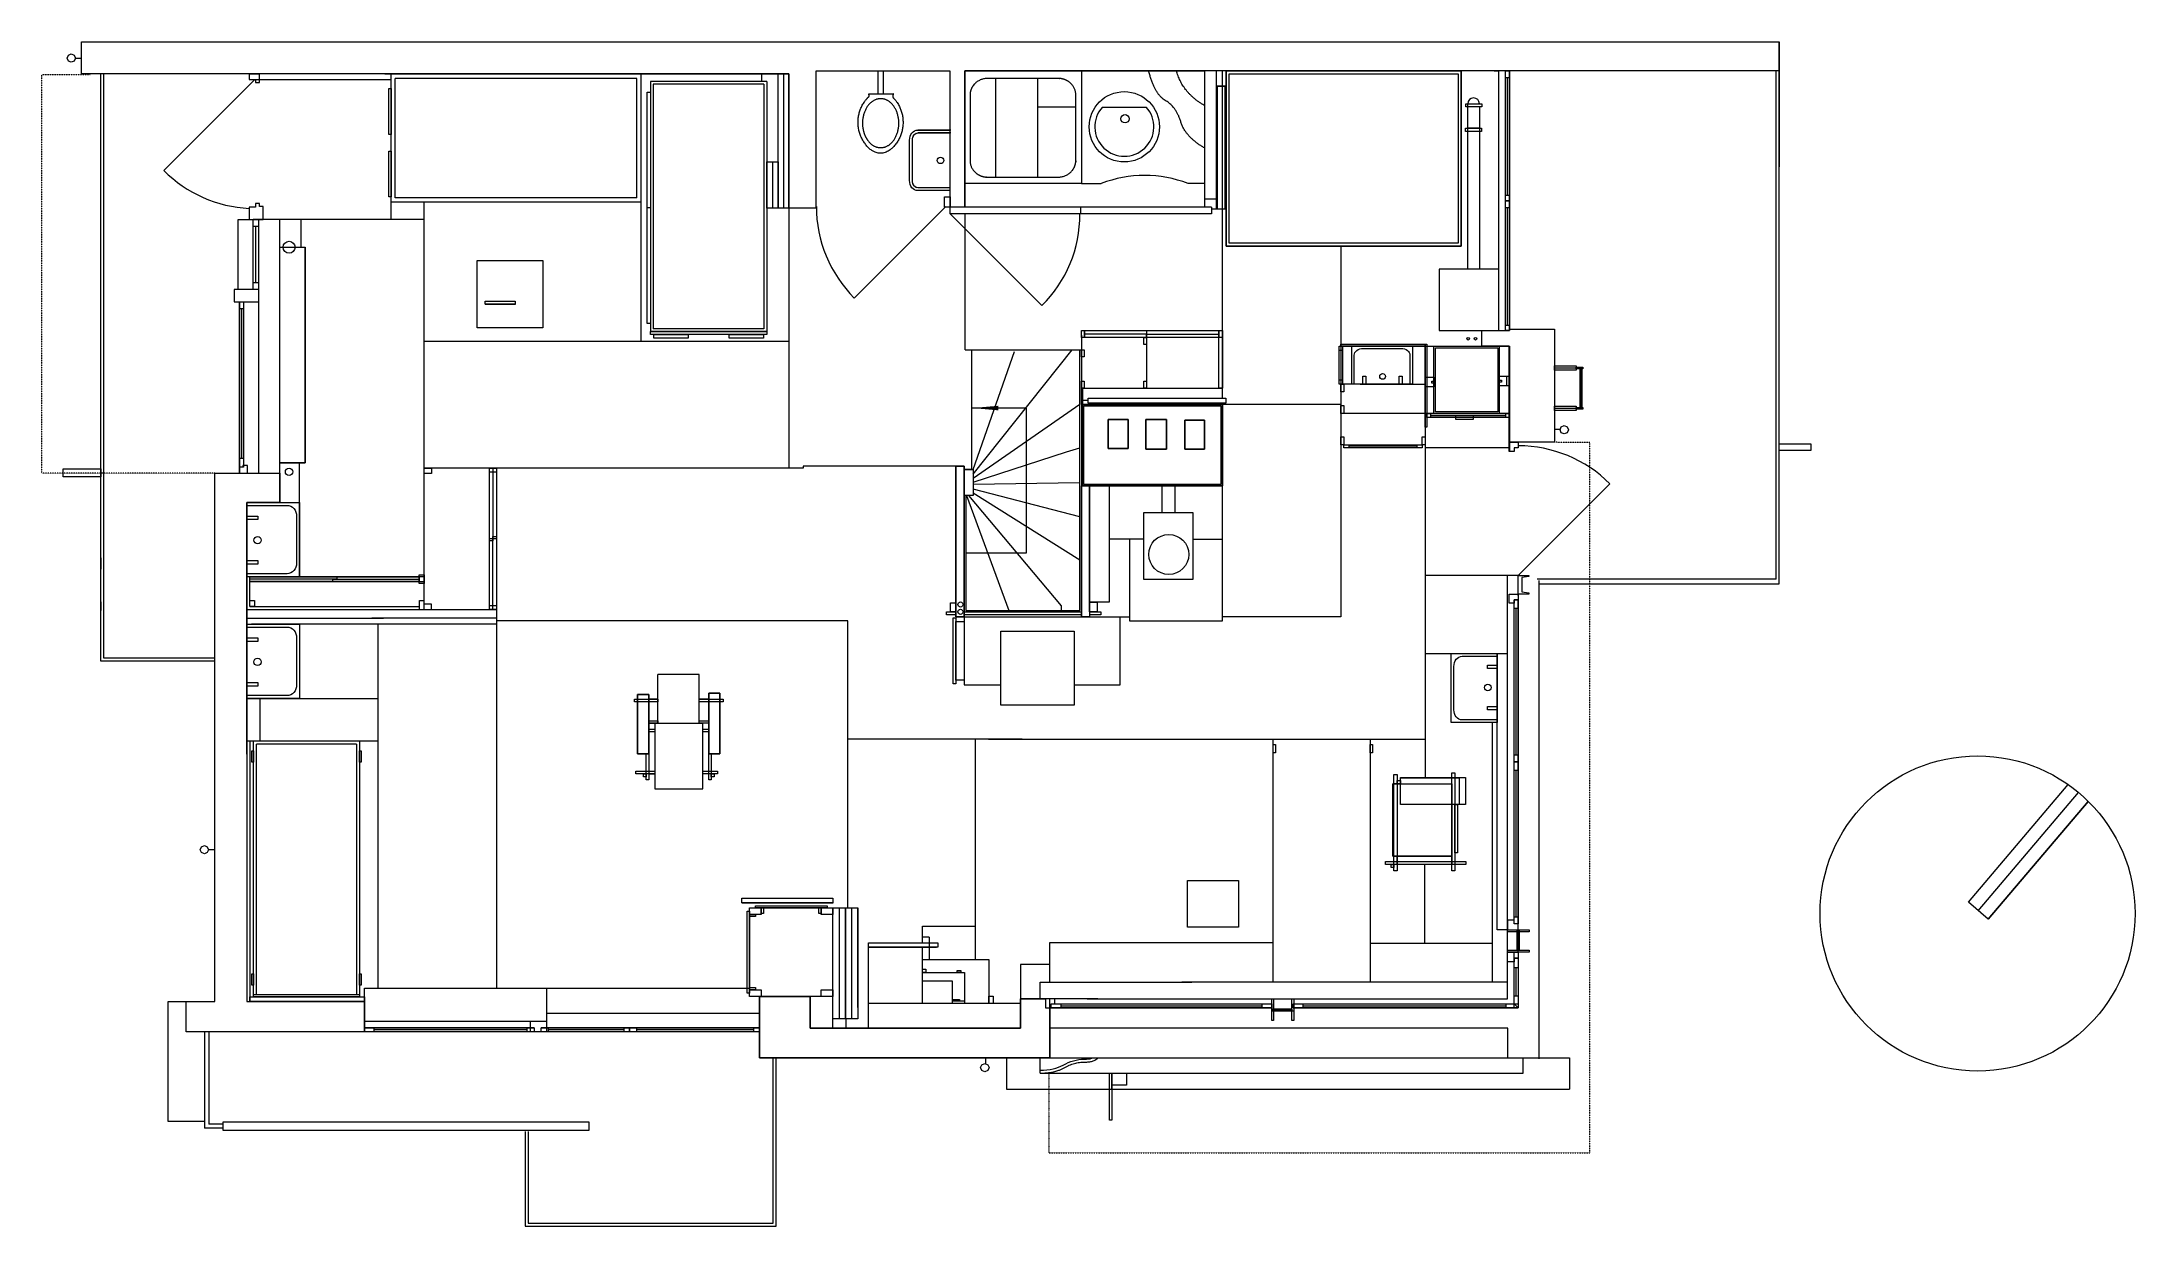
# Model space of a CAD drawing. Header units: millimetres. Extents: x -3711 to 12359, y 0 to 9089.
import ezdxf

# ---------------------------------------------------------------- set-up
doc = ezdxf.new("R2010")
doc.units = ezdxf.units.MM
doc.linetypes.add('STYLE_01', pattern=[0.416641, 0.208282, -0.208359])
doc.linetypes.add('STYLE_05', pattern=[0.208282, 0.069427, -0.138855])
doc.layers.add('ceco.net 307 first floor', color=7, linetype='Continuous')

msp = doc.modelspace()

# ---------------------------------------------------------------- linework, layer by layer
at = {"layer": 'ceco.net 307 first floor', "lineweight": 5}
for p, q in [((-3406.007, 9089.308), (2979.102, 9089.308)), ((2979.102, 9089.308), (7524.822, 9089.308)), ((6582.96, 9088.943), (9625.955, 9088.943)), ((9625.955, 9088.943), (9625.955, 8130.862)), ((-1076.999, 8843.755), (-3406.007, 8843.755)), ((-3257.485, 4336.701), (-3257.485, 8843.755)), ((-3235.037, 4359.149), (-3235.037, 8843.755)), ((-1076.999, 8843.755), (2023.828, 8843.755)), ((-1029.718, 7726.883), (-1029.718, 8843.643)), ((891.13, 7893.222), (891.13, 8843.755)), ((1813.911, 8843.755), (1813.911, 8786.316)), ((2023.828, 8843.755), (2023.828, 7317.319)), ((2229.76, 8865.529), (2229.76, 7814.009)), ((3263.434, 8865.529), (2229.76, 8865.529)), ((3263.434, 7768.468), (3263.434, 8865.529)), ((3374.328, 8867.494), (5213.969, 8867.494)), ((3374.328, 7821.95), (3374.328, 8867.494)), ((5213.969, 8867.494), (5213.969, 7821.95)), ((5303.088, 8867.494), (5303.088, 7804.104)), ((7471.452, 8867.494), (5303.088, 8867.494)), ((5352.586, 6354.58), (5352.586, 8867.494)), ((5382.301, 8867.494), (5382.301, 7520.95)), ((7184.314, 7520.95), (7184.314, 8865.193)), ((7471.452, 8867.494), (7471.452, 6872.933)), ((9625.955, 8867.494), (7536.804, 8867.494)), ((7556.614, 6872.933), (7556.614, 8867.494)), ((-2118.838, 8800.178), (-1029.718, 8800.178)), ((-999.806, 7893.222), (-999.806, 8808.764)), ((857.766, 8808.764), (-999.806, 8808.764)), ((857.766, 7893.222), (857.766, 8808.764)), ((1853.504, 8786.316), (960.438, 8786.316)), ((960.438, 8786.316), (960.438, 6865.469)), ((1831.056, 8763.868), (982.886, 8763.868)), ((982.886, 8763.868), (982.886, 6887.917)), ((1831.056, 8763.868), (1831.056, 6887.917)), ((1853.504, 8786.316), (1853.504, 6865.469)), ((5382.301, 8750.006), (5303.088, 8750.006)), ((7235.804, 7948.669), (7235.804, 8614.28)), ((7330.872, 8590.261), (7235.804, 8590.261)), ((7324.923, 8590.261), (7324.923, 8382.252)), ((7330.872, 8425.913), (7235.804, 8425.913)), ((7324.923, 8419.965), (7324.923, 7344.705)), ((9625.955, 4930.788), (9625.955, 8306.546)), ((857.766, 7893.222), (-999.806, 7893.222)), ((889.137, 6797.283), (889.137, 7893.222)), ((4163.094, 8002.151), (3374.328, 8002.151)), ((5213.969, 7885.309), (5303.088, 7885.309)), ((7235.804, 7344.705), (7235.804, 7975.382)), ((-2204, 7726.883), (-2047.566, 7726.883)), ((-2204, 7188.271), (-2204, 7726.883)), ((-776.252, 7726.883), (-2088.534, 7726.883)), ((-2047.566, 7726.883), (-2047.566, 5778.34)), ((-1885.183, 5554.562), (-1885.183, 7726.574)), ((-1720.807, 7513.009), (-1720.807, 7724.918)), ((-1029.718, 7861.543), (889.137, 7861.543)), ((-776.252, 7376.385), (-776.252, 7861.543)), ((2023.828, 7814.009), (1853.504, 7814.009)), ((2229.76, 7814.009), (1998.798, 7814.009)), ((5269.416, 7821.95), (3263.434, 7821.95)), ((5269.416, 7770.432), (3263.434, 7768.468)), ((3376.32, 6724.888), (3376.32, 7768.58)), ((5269.416, 7821.95), (5269.416, 7770.432)), ((5382.301, 7804.104), (5269.416, 7804.104)), ((-1885.183, 7513.009), (-1689.128, 7513.009)), ((-1689.128, 5857.553), (-1689.128, 7513.009)), ((-368.315, 7412.021), (-293.058, 7412.021)), ((-368.315, 6895.184), (-368.315, 7412.021)), ((-293.058, 7412.021), (134.66, 7412.021)), ((134.66, 7412.021), (134.66, 6895.184)), ((5382.301, 7520.95), (7184.314, 7520.95)), ((6261.533, 7520.95), (6261.533, 4675.33)), ((-776.252, 4732.768), (-776.252, 7376.385)), ((2023.828, 7344.705), (2023.828, 5817.933)), ((7016.01, 7344.705), (7016.01, 6872.933)), ((7471.452, 7344.705), (7016.01, 7344.705)), ((-2235.68, 7188.271), (-2235.68, 7093.204)), ((-2047.566, 7188.271), (-2235.68, 7188.271)), ((-2235.68, 7093.204), (-2047.566, 7093.204)), ((-2194.095, 5778.34), (-2194.095, 7093.204)), ((-308.912, 7077.378), (-75.229, 7077.378)), ((-776.252, 6792.204), (2023.828, 6792.204)), ((134.66, 6895.184), (-368.315, 6895.184)), ((-283.153, 6792.204), (-283.153, 6790.24)), ((1853.504, 6865.469), (960.438, 6865.469)), ((1831.056, 6887.917), (982.886, 6887.917)), ((4269.413, 6837.745), (4269.413, 5589.552)), ((4770.397, 6873.41), (4770.397, 6431.801)), ((6261.533, 6752.611), (7556.614, 6752.611)), ((6909.074, 6752.611), (6909.074, 3443.692)), ((6976.39, 6237.598), (6976.39, 6752.611)), ((7016.01, 6872.933), (7556.614, 6872.933)), ((7342.741, 6752.611), (7342.741, 6872.933)), ((7477.401, 6752.611), (7477.401, 6240.488)), ((7556.614, 6885.279), (7901.163, 6885.279)), ((7556.614, 6752.611), (7556.614, 5944.68)), ((7901.163, 6885.279), (7901.163, 6015.952)), ((3376.32, 6724.888), (4280.637, 6724.888)), ((3425.818, 6724.888), (3425.818, 5808.028)), ((3437.715, 5772.672), (4199.853, 6724.888)), ((3437.715, 5808.028), (3755.466, 6712.009)), ((4269.413, 6431.801), (5132.792, 6431.801)), ((5132.792, 6431.801), (5352.586, 6431.801)), ((6408.68, 6462.948), (6261.533, 6462.948)), ((6410.055, 6462.948), (6909.074, 6462.948)), ((6909.074, 6514.971), (6976.39, 6514.971)), ((7901.163, 6586.412), (8105.131, 6586.412)), ((8105.131, 6277.359), (8105.131, 6586.412)), ((4258.189, 6306.149), (3437.715, 5737.625)), ((5392.206, 6307.047), (4269.413, 6307.047)), ((5352.586, 4645.642), (5352.586, 6307.047)), ((6261.533, 6307.047), (5392.206, 6307.047)), ((7901.163, 6277.359), (8105.131, 6277.359)), ((4475.346, 6190.233), (4600.101, 6190.233)), ((4475.346, 5968.447), (4475.346, 6190.233)), ((4600.101, 6190.233), (4627.824, 6190.233)), ((4627.824, 6190.233), (4627.824, 5968.447)), ((4764.476, 5964.462), (4764.476, 6190.233)), ((4764.476, 6190.233), (4922.875, 6190.233)), ((4922.875, 6190.233), (4922.875, 5964.462)), ((5063.483, 5964.462), (5063.483, 6185.294)), ((5063.483, 6185.294), (5215.961, 6185.294)), ((5215.961, 6185.294), (5215.961, 5964.462)), ((7556.614, 6237.598), (6261.533, 6237.598)), ((7944.74, 6112.984), (7901.163, 6112.984)), ((7944.319, 6111.945), (7953.776, 6134.786)), ((7953.776, 6089.133), (7944.319, 6111.945)), ((7953.776, 6134.786), (7976.588, 6144.214)), ((7976.588, 6144.214), (7999.401, 6134.786)), ((7999.401, 6134.786), (8008.857, 6111.945)), ((8008.857, 6111.945), (7999.401, 6089.133)), ((4155.125, 5943.978), (4258.189, 5972.347)), ((4627.824, 5968.447), (4475.346, 5968.447)), ((4922.875, 5964.462), (4764.476, 5964.462)), ((5215.961, 5964.462), (5063.483, 5964.462)), ((6886.289, 5974.367), (6284.29, 5974.367)), ((7554.033, 5974.367), (6909.074, 5974.367)), ((7901.163, 6015.952), (7556.614, 6015.952)), ((7976.588, 6079.705), (7953.776, 6089.133)), ((7999.401, 6089.133), (7976.588, 6079.705)), ((9871.508, 6002.091), (9625.955, 6002.091)), ((9625.955, 5954.585), (9871.508, 5954.585)), ((9871.508, 5954.585), (9871.508, 6002.091)), ((-1885.183, 5857.553), (-1689.128, 5857.553)), ((-1732.705, 4984.242), (-1732.705, 5857.553)), ((-275.184, 4732.768), (-275.184, 5817.933)), ((2134.721, 5817.933), (-221.786, 5817.933)), ((-221.786, 5817.933), (-221.786, 1825.78)), ((2134.721, 5831.794), (2134.721, 5817.933)), ((3370.371, 5831.794), (2134.721, 5831.794)), ((3305.019, 5831.794), (3305.019, 4675.33)), ((3370.371, 4675.33), (3370.371, 5831.794)), ((3425.818, 5808.028), (3370.371, 5808.028)), ((3437.715, 5710.014), (4155.125, 5943.978)), ((-2384.202, 5778.34), (-1885.183, 5778.34)), ((-2384.202, 1724.793), (-2384.202, 5778.34)), ((4255.692, 5704.458), (3437.715, 5692.645)), ((4258.189, 5444.37), (3437.715, 5657.373)), ((3437.715, 5628.836), (4258.189, 5113.262)), ((4269.413, 5681.309), (4269.413, 4675.33)), ((4286.895, 5679.344), (4269.413, 5681.309)), ((5352.586, 5681.309), (4287.063, 5681.309)), ((4889.231, 5475.348), (4889.231, 5681.309)), ((4988.226, 5681.309), (4988.226, 5475.348)), ((-2136.656, 3621.985), (-2136.656, 5554.562)), ((3388.778, 5607.118), (3711.468, 4726.034)), ((4116.935, 4760.099), (3405.165, 5607.96)), ((4746.658, 5475.348), (4746.658, 4966.424)), ((5126.843, 5475.348), (4746.658, 5475.348)), ((5126.843, 4966.424), (5126.843, 5475.348)), ((4483.118, 5275.337), (4746.658, 5275.337)), ((4639.721, 5275.337), (4639.721, 4645.642)), ((5126.843, 5271.38), (5352.586, 5271.38)), ((-3257.485, 5128.807), (-3257.485, 5041.681)), ((-776.252, 4984.242), (-2136.656, 4984.242)), ((7635.239, 4994.147), (6909.074, 4994.147)), ((7540.76, 3245.588), (7540.76, 4994.147)), ((-2114.208, 4946.642), (-776.252, 4946.642)), ((4746.658, 4966.424), (5126.843, 4966.424)), ((9603.507, 4964.46), (7768.495, 4964.46)), ((7780.365, 4954.555), (7780.365, 1285.176)), ((7780.365, 4930.788), (9625.955, 4930.788)), ((-3257.485, 4792.171), (-3259.477, 4724.855)), ((-2136.656, 4732.768), (-219.794, 4732.768)), ((-2136.656, 4667.417), (-1089.121, 4667.417)), ((-221.197, 4667.417), (-1178.239, 4667.417)), ((-811.888, 4802.077), (-776.252, 4802.077)), ((-811.888, 4732.768), (-811.888, 4802.077)), ((-720.805, 4773.063), (-776.252, 4773.063)), ((-720.805, 4732.768), (-720.805, 4773.063)), ((3305.019, 4675.33), (4639.721, 4675.33)), ((4116.935, 4726.034), (4116.935, 4760.099)), ((4564.464, 4675.33), (4564.464, 4152.544)), ((4639.721, 4675.33), (4639.721, 4645.642)), ((6261.533, 4675.33), (5352.586, 4675.33)), ((-221.169, 4619.883), (-2102.283, 4619.883)), ((-1132.698, 4619.883), (-1132.698, 1825.78)), ((2475.313, 4645.642), (-221.197, 4645.642)), ((2475.313, 2441.613), (2475.313, 4645.642)), ((3651.56, 4566.429), (4213.967, 4566.429)), ((3651.56, 4097.097), (3651.56, 4566.429)), ((4213.967, 4566.429), (4213.967, 3998.101)), ((4639.721, 4645.642), (5352.586, 4645.642)), ((-2384.202, 4359.149), (-3235.037, 4359.149)), ((6909.074, 4394.14), (7540.76, 4394.14)), ((7461.547, 2273.309), (7461.547, 4394.14)), ((-2384.202, 4336.701), (-3257.485, 4336.701)), ((1334.786, 4233.749), (1017.708, 4233.749)), ((-2136.656, 4049.592), (-1130.705, 4049.592)), ((-2035.669, 3720.869), (-2035.669, 4049.592)), ((861.414, 4081.271), (861.414, 3623.837)), ((948.541, 4081.271), (861.414, 4081.271)), ((948.541, 3623.837), (948.541, 4081.271)), ((948.541, 4081.271), (948.541, 3471.752)), ((1017.708, 4043.643), (948.541, 4043.643)), ((1409.931, 4043.643), (1334.786, 4043.643)), ((1409.931, 4091.176), (1409.931, 3623.837)), ((1495.093, 4091.176), (1409.931, 4091.176)), ((1495.093, 3623.837), (1495.093, 4091.176)), ((3370.371, 4154.536), (3651.56, 4154.536)), ((3651.56, 3998.101), (3651.56, 4097.097)), ((4564.464, 4152.544), (4213.967, 4152.544)), ((948.541, 3859.485), (1362.426, 3859.485)), ((996.074, 3859.485), (996.074, 3356.51)), ((1362.426, 3356.51), (1362.426, 3859.485)), ((4213.967, 3998.101), (3651.56, 3998.101)), ((7421.954, 3864.592), (7421.954, 1871.462)), ((-1132.698, 3720.869), (-2136.656, 3720.869)), ((-2136.656, 3720.869), (-2136.656, 1724.793)), ((-2114.208, 3720.869), (-2114.208, 1724.793)), ((-2085.194, 1760.092), (-2085.194, 3720.869)), ((-2062.746, 1776.928), (-2062.746, 3698.421)), ((-1295.726, 3698.421), (-2062.746, 3698.421)), ((-1295.726, 3698.421), (-1295.726, 1776.928)), ((-1273.278, 3720.869), (-1273.278, 1760.092)), ((948.541, 3813.944), (996.074, 3813.944)), ((1362.426, 3813.944), (1409.931, 3813.944)), ((3815.936, 3738.687), (2475.313, 3738.687)), ((3457.497, 2047.567), (3457.497, 3738.687)), ((3557.138, 3738.687), (6909.074, 3738.687)), ((5742.704, 1873.286), (5742.704, 3738.687)), ((6487.276, 3738.687), (6487.276, 1871.322)), ((861.414, 3623.837), (948.541, 3623.837)), ((1409.931, 3623.837), (1495.093, 3623.837)), ((948.541, 3471.752), (996.074, 3471.752)), ((1409.931, 3471.752), (1364.362, 3471.752)), ((7540.76, 1744.575), (7540.76, 3404.015)), ((11079.234, 2485.207), (11846.145, 3388.457)), ((996.074, 3356.51), (1362.426, 3356.51)), ((11155.463, 2420.483), (11925.556, 3327.481)), ((11231.693, 2355.76), (11999.604, 3260.189)), ((-2495.095, 2889.114), (-2485.751, 2911.646)), ((-2485.751, 2911.646), (-2463.219, 2920.99)), ((-2463.219, 2920.99), (-2440.687, 2911.646)), ((-2440.687, 2911.646), (-2431.343, 2889.114)), ((-2485.751, 2866.582), (-2495.095, 2889.114)), ((-2463.219, 2857.238), (-2485.751, 2866.582)), ((-2440.687, 2866.582), (-2463.219, 2857.238)), ((-2431.343, 2889.114), (-2440.687, 2866.582)), ((-2384.202, 2887.178), (-2431.735, 2887.178)), ((6903.125, 2774.321), (6903.125, 2172.321)), ((5083.294, 2653.522), (5441.704, 2653.522)), ((5083.294, 2295.084), (5083.294, 2653.522)), ((5441.704, 2653.522), (5475.376, 2653.522)), ((5475.376, 2653.522), (5475.376, 2295.084)), ((2360.464, 2479.242), (1663.425, 2479.242)), ((1722.828, 2443.634), (2366.777, 2443.634)), ((1722.828, 1762.393), (1722.828, 2443.634)), ((2360.464, 2517.712), (2360.464, 2479.242)), ((3049.589, 2302.997), (3457.497, 2302.997)), ((3049.589, 2174.286), (3049.589, 2302.997)), ((5475.376, 2295.084), (5083.294, 2295.084)), ((2635.704, 2174.286), (3122.854, 2174.286)), ((2635.704, 1518.832), (2635.704, 2174.286)), ((2635.704, 2140.642), (3156.526, 2140.642)), ((3101.079, 2217.863), (3049.589, 2217.863)), ((3049.589, 1708.939), (3049.589, 2140.642)), ((3101.079, 2217.863), (3101.079, 2047.567)), ((5742.704, 2174.286), (4023.86, 2174.286)), ((4023.86, 2174.286), (4023.86, 1873.286)), ((6487.276, 2172.321), (7421.954, 2172.321)), ((3049.589, 2047.567), (3558.513, 2047.567)), ((3049.589, 1946.579), (3372.363, 1946.579)), ((3372.363, 1946.579), (3372.363, 1708.939)), ((3558.513, 2047.567), (3558.513, 1708.939)), ((3802.074, 2007.946), (3802.074, 1518.832)), ((4023.86, 2007.946), (3802.074, 2007.946)), ((-1233.686, 1825.78), (1722.828, 1825.78)), ((-1233.686, 1491.109), (-1233.686, 1825.78)), ((164.376, 1825.78), (164.376, 1491.109)), ((3279.288, 1881.227), (3049.589, 1881.227)), ((3279.288, 1708.939), (3279.288, 1881.227)), ((3952.56, 1873.286), (5117.274, 1873.286)), ((3952.56, 1744.575), (3952.56, 1873.286)), ((5847.648, 1873.286), (5039.717, 1873.286)), ((7540.76, 1873.286), (5801.938, 1873.286)), ((-2742.612, 1724.793), (-2384.202, 1724.793)), ((-2742.612, 803.976), (-2742.612, 1724.793)), ((-2602.032, 1491.109), (-2602.032, 1724.793)), ((-2136.656, 1724.793), (-1233.686, 1724.793)), ((164.376, 1635.674), (1798.057, 1635.674)), ((2360.464, 1762.393), (1722.828, 1762.393)), ((1798.057, 1762.393), (1798.057, 1291.097)), ((2188.175, 1518.832), (2188.175, 1762.393)), ((3802.074, 1708.939), (2635.704, 1708.939)), ((4396.132, 1744.575), (3802.074, 1744.575)), ((4027.817, 1295.054), (4027.817, 1744.575)), ((4027.817, 1675.267), (5730.834, 1675.267)), ((4314.758, 1744.575), (7540.76, 1744.575)), ((5730.834, 1651.5), (5895.182, 1651.5)), ((5895.182, 1675.267), (7623.93, 1675.267)), ((-1128.713, 1491.109), (-2602.032, 1491.109)), ((-2461.423, 1491.109), (-2461.423, 752.738)), ((-2428.06, 1491.109), (-2428.06, 783.604)), ((1798.057, 1491.109), (-1262.251, 1491.109)), ((-1233.686, 1572.314), (164.376, 1572.314)), ((1120.324, 1522.844), (123.044, 1522.844)), ((3802.074, 1518.832), (2188.175, 1518.832)), ((2362.428, 1518.832), (2362.428, 1587.972)), ((2461.452, 1592.097), (2461.452, 1518.832)), ((7542.753, 1519.814), (4027.817, 1519.814)), ((7542.753, 1291.097), (7542.753, 1519.814)), ((1798.057, 1291.097), (8018.005, 1291.097)), ((1904.348, 22.448), (1904.348, 1291.097)), ((1926.796, 0), (1926.796, 1291.097)), ((3532.754, 1291.097), (3532.754, 1247.548)), ((3695.137, 1291.097), (3695.137, 1051.493)), ((8018.005, 1291.097), (8018.005, 1051.493)), ((3496.136, 1216.261), (3505.564, 1238.99)), ((3505.564, 1193.504), (3496.136, 1216.261)), ((3505.564, 1238.99), (3528.293, 1248.418)), ((3528.293, 1184.076), (3505.564, 1193.504)), ((3528.293, 1248.418), (3551.049, 1238.99)), ((3551.049, 1193.504), (3528.293, 1184.076)), ((3551.049, 1238.99), (3560.478, 1216.261)), ((3560.478, 1216.261), (3551.049, 1193.504)), ((3952.56, 1174.283), (4695.168, 1174.283)), ((4503.069, 1051.493), (4503.069, 1174.283)), ((4596.312, 1174.283), (7661.559, 1174.283)), ((4615.954, 1174.283), (4615.954, 1081.208)), ((7661.559, 1174.283), (7661.559, 1285.176)), ((3695.137, 1051.493), (4503.069, 1051.493)), ((4615.954, 1081.208), (4503.069, 1081.208)), ((-2461.423, 803.976), (-2742.612, 803.976)), ((0, 725.632), (0, 0)), ((22.448, 725.632), (22.448, 22.448)), ((0, 0), (1926.796, 0)), ((22.448, 22.448), (1904.348, 22.448))]:
    msp.add_line(p, q, dxfattribs=at)
at = {"layer": 'ceco.net 307 first floor', "linetype": 'Continuous', "lineweight": 5}
for p, q in [((-3406.007, 8843.755), (-3406.007, 9089.308)), ((9625.955, 4930.788), (9625.955, 9088.943)), ((-2040.635, 8842.268), (-2118.838, 8842.268)), ((-2118.838, 8842.268), (-2118.838, 8800.178)), ((-2040.635, 8777.561), (-2040.635, 8842.268)), ((1940.882, 7814.009), (1940.882, 8843.755)), ((1940.882, 8843.755), (1982.355, 8843.755)), ((1940.882, 7814.009), (1940.882, 8843.755)), ((1940.882, 8843.755), (2023.828, 8843.755)), ((1982.355, 8843.755), (1982.355, 7814.009)), ((2023.828, 8843.755), (2023.828, 7814.009)), ((2708.969, 8691.277), (2708.969, 8865.529)), ((2746.597, 8865.529), (2746.597, 8691.277)), ((3374.328, 8002.151), (3374.328, 8867.494)), ((3374.328, 8867.494), (4269.413, 8867.494)), ((4269.413, 8867.494), (4269.413, 8002.151)), ((5382.301, 7520.95), (5382.301, 8867.494)), ((5382.301, 8867.494), (7184.314, 8867.494)), ((5404.749, 7543.398), (5404.749, 8845.046)), ((5404.749, 8845.046), (7161.866, 8845.046)), ((7161.866, 8845.046), (7161.866, 7543.398)), ((7184.314, 8867.494), (7184.314, 7520.95)), ((9603.507, 4964.46), (9603.507, 8867.494)), ((-2118.838, 8800.178), (-2070.575, 8800.178)), ((-2070.575, 8800.178), (-2070.575, 8777.561)), ((-2070.575, 8777.561), (-2040.635, 8777.561)), ((-1047.508, 8379.446), (-1047.508, 8730.196)), ((-1047.508, 8730.196), (-1029.718, 8730.196)), ((-1029.718, 8730.196), (-1029.718, 8379.446)), ((936.334, 7815.44), (936.334, 8702.136)), ((936.334, 8702.136), (960.438, 8702.136)), ((936.334, 6928.744), (936.334, 8702.136)), ((936.334, 8702.136), (960.438, 8702.136)), ((960.438, 8702.136), (960.438, 7815.44)), ((960.438, 8702.136), (960.438, 6928.744)), ((3613.848, 8051.144), (3613.848, 8808.764)), ((3936.257, 8051.144), (3936.257, 8808.764)), ((5314.648, 7804.104), (5314.648, 8750.006)), ((5314.648, 8750.006), (5371.077, 8750.006)), ((5371.077, 8750.006), (5371.077, 7804.104)), ((3936.257, 8589.896), (4226.426, 8589.896)), ((4430.702, 8588.942), (4767.422, 8588.942)), ((7221.606, 8590.261), (7221.606, 8614.28)), ((7221.606, 8614.28), (7345.07, 8614.28)), ((7345.07, 8590.261), (7221.606, 8590.261)), ((7345.07, 8614.28), (7345.07, 8590.261)), ((-1029.718, 8379.446), (-1047.508, 8379.446)), ((7218.968, 8401.894), (7218.968, 8425.913)), ((7218.968, 8425.913), (7342.432, 8425.913)), ((7342.432, 8401.894), (7218.968, 8401.894)), ((7342.432, 8425.913), (7342.432, 8401.894)), ((-1047.508, 7899.62), (-1047.508, 8250.37)), ((-1047.508, 8250.37), (-1029.718, 8250.37)), ((-1029.718, 8250.37), (-1029.718, 7899.62)), ((1853.504, 7814.009), (1853.504, 8168.996)), ((1853.504, 8168.996), (1897.193, 8168.996)), ((1853.504, 7814.009), (1853.504, 8168.996)), ((1853.504, 8168.996), (1940.882, 8168.996)), ((1897.193, 8168.996), (1897.193, 7814.009)), ((1940.882, 8168.996), (1940.882, 7814.009)), ((-1029.718, 7899.62), (-1047.508, 7899.62)), ((4269.413, 8002.151), (3374.328, 8002.151)), ((4269.413, 8002.151), (4421.386, 8002.151)), ((5213.969, 8002.151), (5089.214, 8002.151)), ((-2070.575, 7820.098), (-2118.838, 7820.098)), ((-2118.838, 7820.098), (-2118.838, 7726.883)), ((-2118.838, 7726.883), (-2012.772, 7726.883)), ((-2088.534, 7672.138), (-2088.534, 7726.883)), ((-2088.534, 7726.883), (-2047.566, 7726.883)), ((-2088.534, 7188.271), (-2088.534, 7726.883)), ((-2088.534, 7726.883), (-2047.566, 7726.883)), ((-2040.635, 7847.99), (-2070.575, 7847.99)), ((-2070.575, 7847.99), (-2070.575, 7820.098)), ((-2047.566, 7726.883), (-2047.566, 7672.138)), ((-2047.566, 7726.883), (-2047.566, 7188.271)), ((-2040.635, 7826.664), (-2040.635, 7847.99)), ((-2012.772, 7826.664), (-2040.635, 7826.664)), ((-2012.772, 7726.883), (-2012.772, 7826.664)), ((960.438, 7815.44), (936.334, 7815.44)), ((1897.193, 7814.009), (1853.504, 7814.009)), ((1940.882, 7814.009), (1853.504, 7814.009)), ((1982.355, 7814.009), (1940.882, 7814.009)), ((2023.828, 7814.009), (1940.882, 7814.009)), ((4266.439, 7769.45), (4266.439, 7821.95)), ((5371.077, 7804.104), (5314.648, 7804.104)), ((-2047.566, 7672.138), (-2088.534, 7672.138)), ((-2068.05, 7243.016), (-2068.05, 7672.138)), ((-1885.183, 5857.553), (-1885.183, 7513.009)), ((-1885.183, 7513.009), (-1689.128, 7513.009)), ((-1885.183, 5857.553), (-1885.183, 7513.009)), ((-1885.183, 7513.009), (-1689.128, 7513.009)), ((-1689.128, 7513.009), (-1689.128, 5857.553)), ((-1689.128, 7513.009), (-1689.128, 5857.553)), ((7184.314, 7520.95), (5382.301, 7520.95)), ((7161.866, 7543.398), (5404.749, 7543.398)), ((-2088.534, 7188.271), (-2088.534, 7243.016)), ((-2088.534, 7243.016), (-2047.566, 7243.016)), ((-2047.566, 7243.016), (-2047.566, 7188.271)), ((-2047.566, 7188.271), (-2088.534, 7188.271)), ((-2047.566, 7188.271), (-2088.534, 7188.271)), ((-308.912, 7077.378), (-308.912, 7099.91)), ((-308.912, 7099.91), (-76.632, 7099.91)), ((-76.632, 7077.378), (-308.912, 7077.378)), ((-76.632, 7099.91), (-76.632, 7077.378)), ((960.438, 6928.744), (936.334, 6928.744)), ((960.438, 6843.021), (960.438, 6865.469)), ((960.438, 6865.469), (1853.504, 6865.469)), ((1853.504, 6843.021), (960.438, 6843.021)), ((986.842, 6816.504), (986.842, 6843.021)), ((986.842, 6843.021), (1250.606, 6843.021)), ((1250.606, 6816.504), (986.842, 6816.504)), ((1250.606, 6843.021), (1250.606, 6816.504)), ((1564.878, 6816.504), (1564.878, 6843.021)), ((1564.878, 6843.021), (1828.642, 6843.021)), ((1828.642, 6816.504), (1564.878, 6816.504)), ((1828.642, 6843.021), (1828.642, 6816.504)), ((1853.504, 6865.469), (1853.504, 6843.021)), ((4269.413, 6819.31), (4269.413, 6873.41)), ((4269.413, 6873.41), (4292.31, 6873.41)), ((4269.413, 6819.31), (4269.413, 6873.41)), ((4269.413, 6873.41), (5352.586, 6873.41)), ((4292.31, 6819.31), (4269.413, 6819.31)), ((5352.586, 6819.31), (4269.413, 6819.31)), ((4292.31, 6846.36), (4292.31, 6873.41)), ((4292.31, 6873.41), (4770.397, 6873.41)), ((4292.31, 6819.31), (4292.31, 6873.41)), ((4292.31, 6873.41), (5324.918, 6873.41)), ((4292.31, 6873.41), (4292.31, 6819.31)), ((4770.397, 6846.36), (4292.31, 6846.36)), ((5324.918, 6819.31), (4292.31, 6819.31)), ((4747.949, 6765.715), (4747.949, 6819.31)), ((4747.949, 6819.31), (4770.397, 6819.31)), ((4770.397, 6765.715), (4747.949, 6765.715)), ((4770.397, 6873.41), (4770.397, 6846.36)), ((4770.397, 6819.31), (4770.397, 6846.36)), ((4770.397, 6846.36), (5324.918, 6846.36)), ((5324.918, 6819.31), (4770.397, 6819.31)), ((4770.397, 6819.31), (4770.397, 6765.715)), ((5324.918, 6873.41), (5324.918, 6819.31)), ((5324.918, 6431.801), (5324.918, 6873.41)), ((5324.918, 6873.41), (5352.586, 6873.41)), ((5324.918, 6846.36), (5324.918, 6819.31)), ((5352.586, 6873.41), (5352.586, 6431.801)), ((5352.586, 6873.41), (5352.586, 6819.31)), ((6248.654, 6721.1), (6248.654, 6752.611)), ((6248.654, 6752.611), (6272.926, 6752.611)), ((6248.654, 6462.948), (6248.654, 6752.611)), ((6248.654, 6752.611), (6272.926, 6752.611)), ((6261.533, 6752.611), (6261.533, 6768.241)), ((6261.533, 6768.241), (6909.074, 6768.241)), ((6909.074, 6752.611), (6261.533, 6752.611)), ((6272.926, 6752.611), (6272.926, 6721.1)), ((6272.926, 6752.611), (6272.926, 6462.948)), ((6909.074, 6131.84), (6909.074, 6768.241)), ((6909.074, 6768.241), (6921.532, 6768.241)), ((6909.074, 6768.241), (6909.074, 6752.611)), ((6921.532, 6768.241), (6921.532, 6131.84)), ((6976.39, 6237.598), (6976.39, 6752.611)), ((6976.39, 6752.611), (7477.401, 6752.611)), ((6976.39, 6237.598), (6976.39, 6752.611)), ((6976.39, 6752.611), (7477.401, 6752.611)), ((7477.401, 6752.611), (7477.401, 6237.598)), ((7477.401, 6752.611), (7477.401, 6237.598)), ((4258.189, 4726.034), (4258.189, 6724.888)), ((4269.413, 6671.293), (4269.413, 6724.888)), ((4269.413, 6724.888), (4291.861, 6724.888)), ((4291.861, 6671.293), (4269.413, 6671.293)), ((4291.861, 6724.888), (4291.861, 6671.293)), ((6272.926, 6721.1), (6248.654, 6721.1)), ((6987.614, 6248.822), (6987.614, 6741.387)), ((6987.614, 6741.387), (7466.177, 6741.387)), ((7466.177, 6741.387), (7466.177, 6248.822)), ((7901.163, 6569.38), (7901.163, 6603.444)), ((7901.163, 6603.444), (8069.186, 6603.444)), ((7901.163, 6569.38), (7901.163, 6603.444)), ((7901.163, 6603.444), (8069.186, 6603.444)), ((8069.186, 6603.444), (8069.186, 6569.38)), ((8069.186, 6603.444), (8069.186, 6569.38)), ((8069.186, 6580.239), (8069.186, 6592.585)), ((8069.186, 6592.585), (8119.694, 6592.585)), ((8119.694, 6592.585), (8119.694, 6580.239)), ((4269.413, 6431.801), (4269.413, 6485.396)), ((4269.413, 6485.396), (4291.861, 6485.396)), ((4291.861, 6431.801), (4269.413, 6431.801)), ((4269.413, 6307.047), (4269.413, 6431.801)), ((4269.413, 6431.801), (4278.168, 6431.801)), ((4278.168, 6431.801), (4278.168, 6307.047)), ((4291.861, 6485.396), (4291.861, 6431.801)), ((4747.949, 6431.801), (4747.949, 6485.396)), ((4747.949, 6485.396), (4770.397, 6485.396)), ((4770.397, 6431.801), (4747.949, 6431.801)), ((4770.397, 6485.396), (4770.397, 6431.801)), ((5352.586, 6431.801), (5324.918, 6431.801)), ((6248.654, 6462.948), (6248.654, 6495.498)), ((6248.654, 6495.498), (6272.926, 6495.498)), ((6272.926, 6462.948), (6248.654, 6462.948)), ((6272.926, 6462.948), (6248.654, 6462.948)), ((6261.533, 6402.843), (6261.533, 6462.948)), ((6261.533, 6462.948), (6284.29, 6462.948)), ((6272.926, 6495.498), (6272.926, 6462.948)), ((6284.29, 6462.948), (6284.29, 6402.843)), ((6909.074, 6440.5), (6909.074, 6514.971)), ((6909.074, 6514.971), (6976.39, 6514.971)), ((6976.39, 6440.5), (6909.074, 6440.5)), ((6959.554, 6470.721), (6959.554, 6484.751)), ((6959.554, 6484.751), (6976.39, 6484.751)), ((6976.39, 6470.721), (6959.554, 6470.721)), ((6976.39, 6514.971), (6976.39, 6440.5)), ((6976.39, 6484.751), (6976.39, 6470.721)), ((7477.401, 6448.16), (7477.401, 6522.632)), ((7477.401, 6522.632), (7556.614, 6522.632)), ((7477.401, 6478.381), (7477.401, 6492.411)), ((7477.401, 6492.411), (7494.237, 6492.411)), ((7494.237, 6478.381), (7477.401, 6478.381)), ((7556.614, 6448.16), (7477.401, 6448.16)), ((7494.237, 6492.411), (7494.237, 6478.381)), ((7536.046, 6448.16), (7536.046, 6522.632)), ((7536.046, 6522.632), (7556.614, 6522.632)), ((7556.614, 6448.16), (7536.046, 6448.16)), ((7556.614, 6522.632), (7556.614, 6448.16)), ((7556.614, 6522.632), (7556.614, 6448.16)), ((8069.186, 6569.38), (7901.163, 6569.38)), ((8069.186, 6569.38), (7901.163, 6569.38)), ((8119.694, 6580.239), (8069.186, 6580.239)), ((8098.958, 6283.532), (8098.958, 6580.239)), ((8098.958, 6580.239), (8111.304, 6580.239)), ((8111.304, 6580.239), (8111.304, 6283.532)), ((3847.952, 6278.764), (3431.562, 6278.764)), ((3847.952, 5166.576), (3847.952, 6278.764)), ((4278.168, 6307.047), (4269.413, 6307.047)), ((4320.37, 6335.808), (4278.168, 6335.808)), ((4278.168, 5681.309), (4278.168, 6307.047)), ((4278.168, 6307.047), (5352.586, 6307.047)), ((4289.392, 5692.533), (4289.392, 6295.823)), ((4289.392, 6295.823), (5341.362, 6295.823)), ((4320.37, 6317.036), (4320.37, 6354.58)), ((4320.37, 6354.58), (5378.232, 6354.58)), ((5378.232, 6317.036), (4320.37, 6317.036)), ((5341.362, 6295.823), (5341.362, 5692.533)), ((5352.586, 6307.047), (5352.586, 5681.309)), ((5378.232, 6354.58), (5378.232, 6317.036)), ((6284.29, 6402.843), (6261.533, 6402.843)), ((6261.533, 6237.598), (6261.533, 6297.703)), ((6261.533, 6297.703), (6284.29, 6297.703)), ((6284.29, 6297.703), (6284.29, 6237.598)), ((7901.163, 6260.327), (7901.163, 6294.392)), ((7901.163, 6294.392), (8069.186, 6294.392)), ((8069.186, 6294.392), (8069.186, 6260.327)), ((8069.186, 6271.186), (8069.186, 6283.532)), ((8069.186, 6283.532), (8119.694, 6283.532)), ((8119.694, 6271.186), (8069.186, 6271.186)), ((8111.304, 6283.532), (8098.958, 6283.532)), ((8119.694, 6283.532), (8119.694, 6271.186)), ((6284.29, 6237.598), (6261.533, 6237.598)), ((6921.532, 6131.84), (6909.074, 6131.84)), ((6921.532, 6207.602), (6921.532, 6237.598)), ((6921.532, 6237.598), (6950.518, 6237.598)), ((6921.532, 6207.602), (6921.532, 6237.598)), ((6921.532, 6237.598), (7556.614, 6237.598)), ((6950.518, 6207.602), (6921.532, 6207.602)), ((7556.614, 6207.602), (6921.532, 6207.602)), ((6950.518, 6237.598), (6950.518, 6207.602)), ((6950.518, 6222.586), (7527.628, 6222.586)), ((7477.401, 6237.598), (6976.39, 6237.598)), ((7477.401, 6237.598), (6976.39, 6237.598)), ((7466.177, 6248.822), (6987.614, 6248.822)), ((7143.206, 6190.766), (7143.206, 6222.586)), ((7143.206, 6222.586), (7277.894, 6222.586)), ((7277.894, 6190.766), (7143.206, 6190.766)), ((7277.894, 6222.586), (7277.894, 6190.766)), ((7527.628, 6207.602), (7527.628, 6237.598)), ((7527.628, 6237.598), (7556.614, 6237.598)), ((7556.614, 6207.602), (7527.628, 6207.602)), ((7556.614, 6237.598), (7556.614, 6207.602)), ((7556.614, 6237.598), (7556.614, 6207.602)), ((8069.186, 6260.327), (7901.163, 6260.327)), ((6261.533, 5997.152), (6261.533, 6057.228)), ((6261.533, 6057.228), (6284.29, 6057.228)), ((6284.29, 5997.152), (6261.533, 5997.152)), ((6284.29, 6057.228), (6284.29, 5997.152)), ((6284.29, 5974.367), (6284.29, 5997.152)), ((6284.29, 5997.152), (6323.742, 5997.152)), ((6284.29, 5974.367), (6284.29, 5997.152)), ((6284.29, 5997.152), (6886.289, 5997.152)), ((6323.742, 5974.367), (6284.29, 5974.367)), ((6886.289, 5974.367), (6284.29, 5974.367)), ((6323.742, 5997.152), (6323.742, 5974.367)), ((6846.837, 5985.76), (6323.742, 5985.76)), ((6846.837, 5974.367), (6846.837, 5997.152)), ((6846.837, 5997.152), (6886.289, 5997.152)), ((6886.289, 5974.367), (6846.837, 5974.367)), ((6886.289, 5997.152), (6886.289, 6057.228)), ((6886.289, 6057.228), (6909.074, 6057.228)), ((6886.289, 5997.152), (6886.289, 5974.367)), ((6909.074, 5997.152), (6886.289, 5997.152)), ((6886.289, 5997.152), (6886.289, 5974.367)), ((6909.074, 6057.228), (6909.074, 5997.152)), ((7554.033, 5946.644), (7554.033, 6015.952)), ((7554.033, 6015.952), (7623.341, 6015.952)), ((7591.605, 5946.644), (7554.033, 5946.644)), ((7623.341, 5972.431), (7591.605, 5972.431)), ((7591.605, 5972.431), (7591.605, 5946.644)), ((7623.341, 6015.952), (7623.341, 5972.431)), ((-2194.095, 5824.723), (-2194.095, 5778.34)), ((-2169.346, 5824.723), (-2194.095, 5824.723)), ((-2133.43, 5839.006), (-2169.346, 5839.006)), ((-2169.346, 5839.006), (-2169.346, 5824.723)), ((-2133.43, 5778.34), (-2133.43, 5839.006)), ((-1689.128, 5857.553), (-1885.183, 5857.553)), ((-1689.128, 5857.553), (-1885.183, 5857.553)), ((-188.872, 5817.933), (-776.252, 5817.933)), ((-776.252, 5777.639), (-776.252, 5817.933)), ((-776.252, 5817.933), (-720.805, 5817.933)), ((-720.805, 5817.933), (-720.805, 5777.639)), ((-275.184, 5787.095), (-275.184, 5817.933)), ((-275.184, 5817.933), (-221.786, 5817.933)), ((-275.184, 5259.174), (-275.184, 5817.933)), ((-275.184, 5817.933), (-248.499, 5817.933)), ((-275.184, 5275.337), (-275.184, 5817.933)), ((-275.184, 5817.933), (-221.786, 5817.933)), ((-275.184, 4732.768), (-275.184, 5817.933)), ((-275.184, 5817.933), (-221.786, 5817.933)), ((-221.786, 5787.095), (-275.184, 5787.095)), ((-248.499, 5817.933), (-248.499, 5259.174)), ((-221.786, 5817.933), (-221.786, 5787.095)), ((-221.786, 5817.933), (-221.786, 5275.337)), ((-221.786, 5817.933), (-221.786, 4732.768)), ((3305.019, 4675.33), (3305.019, 5831.794)), ((3305.019, 5831.794), (3370.371, 5831.794)), ((3370.371, 5831.794), (3370.371, 4675.33)), ((3370.371, 5607.118), (3370.371, 5808.028)), ((3370.371, 5808.028), (3437.715, 5808.028)), ((3437.715, 5808.028), (3437.715, 5607.118)), ((-2194.095, 5778.34), (-2133.43, 5778.34)), ((-720.805, 5777.639), (-776.252, 5777.639)), ((4269.413, 4675.33), (4269.413, 5681.309)), ((4269.413, 5681.309), (4331.594, 5681.309)), ((4269.413, 4726.034), (4269.413, 5649.208)), ((5352.586, 5681.309), (4278.168, 5681.309)), ((5341.362, 5692.533), (4289.392, 5692.533)), ((4331.594, 4790.179), (4331.594, 5681.309)), ((4331.594, 5681.309), (4483.118, 5681.309)), ((4331.594, 5681.309), (4331.594, 4675.33)), ((4483.118, 5681.309), (4483.118, 4790.179)), ((3370.371, 5607.118), (3370.371, 4714.81)), ((3437.715, 5607.118), (3370.371, 5607.118)), ((3381.595, 5607.118), (3381.595, 4726.034)), ((-221.786, 5275.337), (-275.184, 5275.337)), ((-248.499, 5259.174), (-275.184, 5259.174)), ((-248.499, 4732.768), (-248.499, 5292.846)), ((-248.499, 5292.846), (-221.786, 5292.846)), ((-221.786, 5292.846), (-221.786, 4732.768)), ((3381.595, 5166.576), (3847.952, 5166.576)), ((-2114.208, 4965.442), (-2114.208, 4984.242)), ((-2114.208, 4984.242), (-1445.96, 4984.242)), ((-2114.208, 4946.642), (-2114.208, 4984.242)), ((-2114.208, 4984.242), (-814.133, 4984.242)), ((-1445.96, 4984.242), (-1445.96, 4965.442)), ((-814.133, 4932.612), (-814.133, 4998.216)), ((-814.133, 4998.216), (-776.252, 4998.216)), ((-814.133, 4984.242), (-814.133, 4946.642)), ((-776.252, 4998.216), (-776.252, 4932.612)), ((7623.341, 4839.958), (7623.341, 4994.147)), ((7623.341, 4851.602), (7623.341, 4994.147)), ((7623.341, 4994.147), (7705.641, 4994.147)), ((7705.641, 4986.29), (7650.531, 4978.434)), ((7705.641, 4994.147), (7705.641, 4986.29)), ((-2136.656, 4732.768), (-2136.656, 4946.642)), ((-1445.96, 4965.442), (-2114.208, 4965.442)), ((-2114.208, 4755.216), (-2114.208, 4946.642)), ((-814.133, 4946.642), (-2114.208, 4946.642)), ((-1476.826, 4946.642), (-1476.826, 4965.442)), ((-1476.826, 4965.442), (-814.133, 4965.442)), ((-814.133, 4946.642), (-1476.826, 4946.642)), ((-814.133, 4965.442), (-814.133, 4946.642)), ((-776.252, 4932.612), (-814.133, 4932.612)), ((7554.033, 4781.873), (7554.033, 4851.182)), ((7554.033, 4851.182), (7623.341, 4851.182)), ((7705.641, 4851.602), (7623.341, 4851.602)), ((7623.341, 4851.182), (7623.341, 4807.661)), ((7650.531, 4978.434), (7650.531, 4867.316)), ((7650.531, 4867.316), (7705.641, 4859.459)), ((7705.641, 4859.459), (7705.641, 4851.602)), ((-2136.656, 4732.768), (-776.252, 4732.768)), ((-2114.208, 4755.216), (-2114.208, 4802.077)), ((-2114.208, 4802.077), (-2078.572, 4802.077)), ((-2114.208, 4755.216), (-811.888, 4755.216)), ((-2078.572, 4755.216), (-2114.208, 4755.216)), ((-2078.572, 4802.077), (-2078.572, 4755.216)), ((-275.184, 4732.768), (-275.184, 4763.606)), ((-275.184, 4763.606), (-221.786, 4763.606)), ((-221.786, 4732.768), (-275.184, 4732.768)), ((-221.786, 4732.768), (-275.184, 4732.768)), ((-221.786, 4732.768), (-248.499, 4732.768)), ((-221.786, 4763.606), (-221.786, 4732.768)), ((3234.448, 4692.362), (3234.448, 4714.81)), ((3234.448, 4714.81), (3305.019, 4714.81)), ((3305.019, 4692.362), (3234.448, 4692.362)), ((3265.314, 4714.81), (3265.314, 4783.585)), ((3265.314, 4783.585), (3305.019, 4783.585)), ((3305.019, 4714.81), (3265.314, 4714.81)), ((3284.956, 4162.393), (3284.956, 4667.473)), ((3284.956, 4667.473), (3305.019, 4667.473)), ((3305.019, 4783.585), (3305.019, 4714.81)), ((3370.371, 4675.33), (3305.019, 4675.33)), ((3305.019, 4667.473), (3305.019, 4162.393)), ((3370.371, 4714.81), (4269.413, 4714.81)), ((3370.371, 4714.81), (4269.413, 4714.81)), ((4269.413, 4692.362), (3370.371, 4692.362)), ((3370.371, 4675.33), (3370.371, 4154.536)), ((3381.595, 4726.034), (4258.189, 4726.034)), ((4331.594, 4675.33), (4269.413, 4675.33)), ((4483.118, 4790.179), (4331.594, 4790.179)), ((4331.594, 4714.81), (4331.594, 4790.179)), ((4331.594, 4790.179), (4390.52, 4790.179)), ((4390.52, 4714.81), (4331.594, 4714.81)), ((4331.594, 4714.81), (4418.58, 4714.81)), ((4418.58, 4692.362), (4331.594, 4692.362)), ((4390.52, 4790.179), (4390.52, 4714.81)), ((4418.58, 4714.81), (4418.58, 4692.362)), ((7591.605, 4781.873), (7554.033, 4781.873)), ((7623.341, 4807.661), (7591.605, 4807.661)), ((7591.605, 4807.661), (7591.605, 4781.873)), ((7591.605, 2320.254), (7591.605, 4807.661)), ((7591.605, 4807.661), (7623.341, 4807.661)), ((7623.341, 4807.661), (7623.341, 2320.254)), ((3305.019, 4190.453), (3305.019, 4639.413)), ((3305.019, 4639.413), (3370.371, 4639.413)), ((3370.371, 4639.413), (3370.371, 4190.453)), ((1017.708, 3859.485), (1017.708, 4233.749)), ((1334.786, 3859.485), (1334.786, 4233.749)), ((3370.371, 4190.453), (3305.019, 4190.453)), ((838.124, 4024.534), (838.124, 4043.643)), ((838.124, 4043.643), (1017.708, 4043.643)), ((1017.708, 4024.534), (838.124, 4024.534)), ((861.414, 3623.837), (861.414, 4081.271)), ((861.414, 4081.271), (948.541, 4081.271)), ((948.541, 4081.271), (948.541, 3623.837)), ((1017.708, 4043.643), (1017.708, 4024.534)), ((1334.786, 4024.534), (1334.786, 4043.643)), ((1334.786, 4043.643), (1519.982, 4043.643)), ((1519.982, 4024.534), (1334.786, 4024.534)), ((1409.931, 3623.837), (1409.931, 4091.176)), ((1409.931, 4091.176), (1495.093, 4091.176)), ((1495.093, 4091.176), (1495.093, 3623.837)), ((1519.982, 4043.643), (1519.982, 4024.534)), ((3305.019, 4162.393), (3284.956, 4162.393)), ((948.541, 3859.485), (948.541, 3878.594)), ((948.541, 3878.594), (1017.708, 3878.594)), ((1017.708, 3859.485), (948.541, 3859.485)), ((1017.708, 3878.594), (1017.708, 3859.485)), ((1334.786, 3859.485), (1334.786, 3878.594)), ((1334.786, 3878.594), (1409.931, 3878.594)), ((1409.931, 3859.485), (1334.786, 3859.485)), ((1409.931, 3878.594), (1409.931, 3859.485)), ((948.541, 3794.835), (948.541, 3813.944)), ((948.541, 3813.944), (996.074, 3813.944)), ((996.074, 3794.835), (948.541, 3794.835)), ((996.074, 3813.944), (996.074, 3794.835)), ((1362.426, 3794.835), (1362.426, 3813.944)), ((1362.426, 3813.944), (1409.931, 3813.944)), ((1409.931, 3794.835), (1362.426, 3794.835)), ((1409.931, 3813.944), (1409.931, 3794.835)), ((5742.704, 3631.694), (5742.704, 3696.232)), ((5742.704, 3696.232), (5758.894, 3696.232)), ((5758.894, 3696.232), (5758.894, 3631.694)), ((6487.276, 3631.694), (6487.276, 3696.232)), ((6487.276, 3696.232), (6503.438, 3696.232)), ((6503.438, 3696.232), (6503.438, 3631.694)), ((-2099.758, 3561.544), (-2099.758, 3648.53)), ((-2099.758, 3648.53), (-2085.194, 3648.53)), ((-2085.194, 3561.544), (-2099.758, 3561.544)), ((-2085.194, 3648.53), (-2085.194, 3561.544)), ((-1273.278, 3561.544), (-1273.278, 3648.53)), ((-1273.278, 3648.53), (-1258.715, 3648.53)), ((-1258.715, 3561.544), (-1273.278, 3561.544)), ((-1258.715, 3648.53), (-1258.715, 3561.544)), ((948.541, 3623.837), (861.414, 3623.837)), ((929.432, 3424.948), (929.432, 3623.837)), ((929.432, 3623.837), (948.541, 3623.837)), ((948.541, 3623.837), (948.541, 3424.948)), ((1409.202, 3424.948), (1409.202, 3623.837)), ((1409.202, 3623.837), (1428.31, 3623.837)), ((1495.093, 3623.837), (1409.931, 3623.837)), ((1428.31, 3623.837), (1428.31, 3424.948)), ((5758.894, 3631.694), (5742.704, 3631.694)), ((6503.438, 3631.694), (6487.276, 3631.694)), ((849.348, 3471.752), (849.348, 3490.861)), ((849.348, 3490.861), (996.074, 3490.861)), ((996.074, 3471.752), (849.348, 3471.752)), ((906.984, 3449.304), (906.984, 3471.752)), ((906.984, 3471.752), (929.432, 3471.752)), ((929.432, 3449.304), (906.984, 3449.304)), ((929.432, 3471.752), (929.432, 3449.304)), ((948.541, 3424.948), (929.432, 3424.948)), ((996.074, 3490.861), (996.074, 3471.752)), ((1362.426, 3471.752), (1362.426, 3490.861)), ((1362.426, 3490.861), (1475.086, 3490.861)), ((1475.086, 3471.752), (1362.426, 3471.752)), ((1428.31, 3424.948), (1409.202, 3424.948)), ((1428.31, 3449.304), (1428.31, 3471.752)), ((1428.31, 3471.752), (1450.758, 3471.752)), ((1450.758, 3449.304), (1428.31, 3449.304)), ((1450.758, 3471.752), (1450.758, 3449.304)), ((1475.086, 3490.861), (1475.086, 3471.752)), ((1663.425, 2482.076), (1663.425, 2517.712)), ((1663.425, 2517.712), (2360.464, 2517.712)), ((2360.464, 2482.076), (1663.425, 2482.076)), ((1703.972, 1788.096), (1703.972, 2417.931)), ((1703.972, 2417.931), (1722.828, 2417.931)), ((1722.828, 2392.228), (1722.828, 2443.634)), ((1722.828, 2443.634), (1811.806, 2443.634)), ((1722.828, 2417.931), (1722.828, 1788.096)), ((1767.331, 2443.634), (1767.331, 2458.786)), ((1767.331, 2458.786), (2316.886, 2458.786)), ((2316.886, 2443.634), (1767.331, 2443.634)), ((1811.806, 2399.13), (1811.806, 2443.634)), ((1811.806, 2443.634), (1828.278, 2443.634)), ((1811.806, 2443.634), (1811.806, 2392.228)), ((1828.278, 2443.634), (1828.278, 2399.13)), ((2255.014, 2399.13), (2255.014, 2443.634)), ((2255.014, 2443.634), (2271.457, 2443.634)), ((2271.457, 2443.634), (2271.457, 2399.13)), ((2271.457, 2392.228), (2271.457, 2443.634)), ((2271.457, 2443.634), (2360.464, 2443.634)), ((2316.886, 2458.786), (2316.886, 2443.634)), ((2360.464, 2517.712), (2360.464, 2482.076)), ((2360.464, 2443.634), (2360.464, 2392.228)), ((1722.828, 2375.785), (1722.828, 2392.228)), ((1722.828, 2392.228), (1767.331, 2392.228)), ((1811.806, 2392.228), (1722.828, 2392.228)), ((1767.331, 2375.785), (1722.828, 2375.785)), ((1767.331, 2392.228), (1767.331, 2375.785)), ((1828.278, 2399.13), (1811.806, 2399.13)), ((2271.457, 2399.13), (2255.014, 2399.13)), ((2360.464, 2392.228), (2271.457, 2392.228)), ((7540.76, 2273.309), (7461.547, 2273.309)), ((7591.605, 2348.23), (7540.76, 2348.089)), ((7540.76, 2348.089), (7540.76, 2273.309)), ((7540.76, 2273.309), (7623.341, 2273.309)), ((7591.605, 2320.254), (7591.605, 2348.23)), ((7623.341, 2320.254), (7591.605, 2320.254)), ((7623.341, 2320.254), (7591.605, 2320.254)), ((7623.341, 2273.309), (7623.341, 2320.254)), ((7623.509, 2103.013), (7623.509, 2273.309)), ((2635.704, 2140.642), (2635.704, 2174.286)), ((2635.704, 2174.286), (3167.104, 2174.286)), ((3167.104, 2140.642), (2635.704, 2140.642)), ((3167.104, 2174.286), (3167.104, 2140.642)), ((7540.76, 2028.233), (7540.76, 2103.013)), ((7540.76, 2103.013), (7623.93, 2103.013)), ((7591.605, 1675.267), (7591.605, 2103.013)), ((7591.605, 2103.013), (7623.93, 2103.013)), ((7623.93, 2103.013), (7623.93, 2056.041)), ((7623.93, 2103.013), (7623.93, 1675.267)), ((-2099.758, 1848.481), (-2099.758, 1935.467)), ((-2099.758, 1935.467), (-2085.194, 1935.467)), ((-2085.194, 1935.467), (-2085.194, 1848.481)), ((-1273.278, 1848.481), (-1273.278, 1935.467)), ((-1273.278, 1935.467), (-1258.715, 1935.467)), ((-1258.715, 1935.467), (-1258.715, 1848.481)), ((3049.589, 1946.579), (3049.589, 1971.496)), ((3049.589, 1971.496), (3074.506, 1971.496)), ((3074.506, 1946.579), (3049.589, 1946.579)), ((3074.506, 1971.496), (3074.506, 1946.579)), ((3315.822, 1946.579), (3315.822, 1962.769)), ((3315.822, 1962.769), (3343.882, 1962.769)), ((3343.882, 1946.579), (3315.822, 1946.579)), ((3343.882, 1962.769), (3343.882, 1946.579)), ((7591.97, 2028.233), (7540.76, 2028.233)), ((7591.605, 1982.524), (7591.605, 2056.041)), ((7591.605, 2056.041), (7623.93, 2056.041)), ((7623.93, 1982.524), (7591.605, 1982.524)), ((7623.93, 2056.041), (7591.97, 2056.041)), ((7591.97, 2056.041), (7591.97, 2028.233)), ((7607.768, 1768.734), (7607.768, 1982.524)), ((7623.93, 2056.041), (7623.93, 1982.524)), ((-2085.194, 1848.481), (-2099.758, 1848.481)), ((-2085.194, 1760.092), (-2085.194, 1776.928)), ((-2085.194, 1776.928), (-1273.278, 1776.928)), ((-1258.715, 1848.481), (-1273.278, 1848.481)), ((-1273.278, 1776.928), (-1273.278, 1760.092)), ((1722.828, 1788.096), (1703.972, 1788.096)), ((1722.828, 1813.799), (1722.828, 1830.242)), ((1722.828, 1830.242), (1767.331, 1830.242)), ((1767.331, 1813.799), (1722.828, 1813.799)), ((1722.828, 1762.393), (1722.828, 1813.799)), ((1722.828, 1813.799), (1811.806, 1813.799)), ((1767.331, 1830.242), (1767.331, 1813.799)), ((1811.806, 1813.799), (1811.806, 1762.393)), ((2271.457, 1762.393), (2271.457, 1813.799)), ((2271.457, 1813.799), (2360.464, 1813.799)), ((2360.464, 1813.799), (2360.464, 1762.393)), ((7591.605, 1707.002), (7591.605, 1768.734)), ((7591.605, 1768.734), (7623.93, 1768.734)), ((7623.93, 1768.734), (7623.93, 1675.267)), ((-2114.208, 1724.793), (-2114.208, 1760.092)), ((-2114.208, 1760.092), (-1233.686, 1760.092)), ((-1233.686, 1724.793), (-2114.208, 1724.793)), ((-1273.278, 1760.092), (-2085.194, 1760.092)), ((-1233.686, 1760.092), (-1233.686, 1724.793)), ((1811.806, 1762.393), (1722.828, 1762.393)), ((2360.464, 1762.393), (2271.457, 1762.393)), ((3279.288, 1729.226), (3279.288, 1740.45)), ((3279.288, 1740.45), (3332.658, 1740.45)), ((3332.658, 1729.226), (3279.288, 1729.226)), ((3279.288, 1708.939), (3279.288, 1729.226)), ((3279.288, 1729.226), (3372.363, 1729.226)), ((3372.363, 1708.939), (3279.288, 1708.939)), ((3332.658, 1740.45), (3332.658, 1729.226)), ((3372.363, 1729.226), (3372.363, 1708.939)), ((3558.513, 1708.939), (3558.513, 1765.704)), ((3558.513, 1765.704), (3591.287, 1765.704)), ((3591.287, 1708.939), (3558.513, 1708.939)), ((3591.287, 1765.704), (3591.287, 1708.939)), ((4064.463, 1744.575), (3995.155, 1744.575)), ((3995.155, 1744.575), (3995.155, 1675.267)), ((3995.155, 1675.267), (4038.648, 1675.267)), ((4038.648, 1675.267), (4038.648, 1707.002)), ((4038.648, 1707.002), (4064.463, 1707.002)), ((4038.648, 1675.267), (4038.648, 1707.002)), ((4038.648, 1707.002), (4112.193, 1707.002)), ((4038.648, 1675.267), (4038.648, 1707.002)), ((4038.648, 1707.002), (5730.834, 1707.002)), ((4112.193, 1675.267), (4038.648, 1675.267)), ((5730.834, 1675.267), (4038.648, 1675.267)), ((4064.463, 1707.002), (4064.463, 1744.575)), ((4112.193, 1707.002), (4112.193, 1675.267)), ((4112.193, 1691.149), (5657.289, 1691.149)), ((5657.289, 1675.267), (5657.289, 1707.002)), ((5657.289, 1707.002), (5730.834, 1707.002)), ((5730.834, 1675.267), (5657.289, 1675.267)), ((5730.834, 1707.002), (5730.834, 1675.267)), ((5730.834, 1707.002), (5730.834, 1675.267)), ((5895.182, 1675.267), (5895.182, 1707.002)), ((5895.182, 1707.002), (5968.727, 1707.002)), ((5895.182, 1675.267), (5895.182, 1707.002)), ((5895.182, 1707.002), (7623.93, 1707.002)), ((5968.727, 1675.267), (5895.182, 1675.267)), ((7623.93, 1675.267), (5895.182, 1675.267)), ((5968.727, 1707.002), (5968.727, 1675.267)), ((5968.727, 1691.149), (7530.434, 1691.149)), ((7530.434, 1675.267), (7530.434, 1707.002)), ((7530.434, 1707.002), (7623.93, 1707.002)), ((7623.93, 1675.267), (7530.434, 1675.267)), ((7623.93, 1675.267), (7591.605, 1707.002)), ((7623.93, 1675.267), (7591.605, 1675.267)), ((7623.93, 1707.002), (7623.93, 1675.267)), ((7623.93, 1707.002), (7623.93, 1675.267)), ((123.044, 1491.109), (123.044, 1522.844)), ((123.044, 1522.844), (176.98, 1522.844)), ((123.044, 1491.109), (123.044, 1522.844)), ((123.044, 1522.844), (800.777, 1522.844)), ((176.98, 1491.109), (123.044, 1491.109)), ((800.777, 1491.109), (123.044, 1491.109)), ((176.98, 1522.844), (176.98, 1491.109)), ((758.35, 1506.977), (176.98, 1506.962)), ((758.35, 1491.109), (758.35, 1522.844)), ((758.35, 1522.844), (800.777, 1522.844)), ((800.777, 1491.109), (758.35, 1491.109)), ((800.777, 1522.844), (800.777, 1491.109)), ((800.777, 1522.844), (800.777, 1491.109)), ((3952.56, 1174.283), (3952.56, 1291.097)), ((4337.263, 1285.092), (4349.104, 1288.123)), ((4349.104, 1288.123), (4359.121, 1291.827)), ((3952.055, 1196.703), (3979.638, 1197.349)), ((3979.638, 1197.349), (4005.313, 1199.257)), ((4005.313, 1199.257), (4029.529, 1202.371)), ((4029.529, 1202.371), (4052.341, 1206.721)), ((4052.341, 1206.721), (4073.723, 1212.249)), ((4073.723, 1212.249), (4093.73, 1218.983)), ((4093.73, 1218.983), (4112.306, 1226.84)), ((4112.306, 1226.84), (4130.264, 1236.212)), ((4130.264, 1236.212), (4149.036, 1246.341)), ((4149.036, 1246.341), (4168.734, 1255.489)), ((4168.734, 1255.489), (4188.629, 1263.234)), ((4188.629, 1263.234), (4208.748, 1269.603)), ((4208.748, 1269.603), (4229.035, 1274.57)), ((4229.035, 1274.57), (4249.519, 1278.133)), ((4249.519, 1278.133), (4270.143, 1280.266)), ((4270.143, 1280.266), (4290.234, 1280.939)), ((4290.234, 1280.939), (4308.136, 1281.445)), ((4308.136, 1281.445), (4323.597, 1282.848)), ((4323.597, 1282.848), (4337.263, 1285.092)), ((4485.924, 814.47), (4485.924, 1174.283)), ((4485.924, 1174.283), (4503.069, 1174.283)), ((4503.069, 1174.283), (4503.069, 814.47)), ((4503.069, 1051.493), (8018.005, 1051.493)), ((4503.069, 814.47), (4485.924, 814.47)), ((-2318.626, 752.738), (-2461.423, 752.738)), ((-2318.626, 783.604), (-2428.06, 783.604)), ((-2318.626, 733.517), (-2318.626, 800.44)), ((-2318.626, 800.44), (487.374, 800.44)), ((487.374, 733.517), (-2318.626, 733.517)), ((487.374, 800.44), (487.374, 733.517))]:
    msp.add_line(p, q, dxfattribs=at)
at = {"layer": 'ceco.net 307 first floor', "color": 7, "lineweight": 5}
for p, q in [((-3516.9, 8964.497), (-3507.556, 8987.029)), ((-3507.556, 8941.937), (-3516.9, 8964.497)), ((-3507.556, 8987.029), (-3485.024, 8996.373)), ((-3485.024, 8932.621), (-3507.556, 8941.937)), ((-3485.024, 8996.373), (-3462.491, 8987.029)), ((-3462.491, 8941.937), (-3485.024, 8932.621)), ((-3462.491, 8987.029), (-3453.148, 8964.497)), ((-3453.148, 8964.497), (-3462.491, 8941.937)), ((-3406.007, 8962.561), (-3453.54, 8962.561)), ((7556.614, 7870.213), (7556.614, 8867.493)), ((7556.614, 6872.933), (7556.614, 7870.213)), ((-2194.095, 7093.204), (-2194.095, 5824.723)), ((6346.302, 6752.611), (6810.331, 6752.611)), ((-1732.705, 5554.562), (-1732.705, 4984.242)), ((7623.341, 3563.958), (7623.341, 4807.661)), ((-1732.705, 4619.883), (-1732.705, 4049.592)), ((7109.534, 3864.592), (7109.534, 4394.14)), ((7623.34, 2320.255), (7623.34, 3563.958)), ((6718.967, 3394.11), (6660.574, 3394.11)), ((6660.574, 2839.644), (6660.574, 3394.11)), ((6718.967, 3441.644), (6853.627, 3441.644)), ((6718.967, 3235.711), (6718.967, 3441.644)), ((6718.967, 3235.711), (6718.967, 3441.644)), ((6853.627, 3441.644), (7170.453, 3441.644)), ((7170.453, 3441.644), (7170.453, 3235.711)), ((7170.453, 3235.711), (6718.967, 3235.711)), ((7113.042, 3235.711), (7113.042, 2774.321)), ((6660.574, 2839.644), (7113.042, 2839.644)), ((6693.208, 2774.321), (6693.208, 2839.644)), ((7113.042, 2774.321), (6693.208, 2774.321)), ((2554.527, 1676.782), (2554.527, 2435.693)), ((68.98, 1522.844), (-1233.686, 1522.844)), ((1798.057, 1522.844), (800.777, 1522.844))]:
    msp.add_line(p, q, dxfattribs=at)
at = {"layer": 'ceco.net 307 first floor', "color": 7, "linetype": 'STYLE_01', "lineweight": 5}
for p, q in [((-3406.007, 8962.561), (-3457.497, 8962.561)), ((-3710.963, 5778.34), (-3710.963, 8835.814)), ((-3340.01, 8835.814), (-3710.963, 8835.814)), ((-2384.202, 5778.34), (-3710.963, 5778.34))]:
    msp.add_line(p, q, dxfattribs=at)
at = {"layer": 'ceco.net 307 first floor', "color": 7, "linetype": 'Continuous', "lineweight": 5}
for p, q in [((-2075.575, 8800.178), (-2774.151, 8101.601)), ((7540.732, 7912.64), (7540.732, 8813.557)), ((2951.323, 8350.011), (2954.887, 8364.546)), ((2954.887, 8364.546), (2960.667, 8377.959)), ((2960.667, 8377.959), (2968.468, 8389.716)), ((2968.468, 8389.716), (2977.98, 8399.341)), ((2973.126, 8344.652), (2976.689, 8359.215)), ((2975.483, 8355.651), (2981.291, 8369.064)), ((2977.98, 8399.341), (2988.811, 8406.496)), ((2979.383, 8365.556), (2987.184, 8377.285)), ((2984.462, 8373.946), (2993.946, 8383.599)), ((2988.811, 8406.496), (3000.568, 8410.901)), ((2990.354, 8380.625), (3001.186, 8387.78)), ((2996.696, 8385.479), (3008.453, 8389.884)), ((3000.568, 8410.901), (3012.774, 8412.388)), ((3003.262, 8388.622), (3015.496, 8390.109)), ((3012.774, 8412.388), (3263.434, 8412.388)), ((3012.774, 8389.94), (3263.434, 8389.94)), ((3266.521, 8412.388), (3015.216, 8412.388)), ((3266.521, 8389.94), (3015.216, 8389.94)), ((2950.116, 8334.887), (2951.323, 8350.011)), ((2950.116, 8024.824), (2950.116, 8334.887)), ((2972.48, 8333.119), (2973.687, 8348.243)), ((2972.564, 8024.824), (2972.564, 8334.887)), ((2951.323, 8009.699), (2950.116, 8024.824)), ((2954.887, 7995.164), (2951.323, 8009.699)), ((2960.667, 7981.752), (2954.887, 7995.164)), ((2968.468, 7970.023), (2960.667, 7981.752)), ((2977.98, 7960.37), (2968.468, 7970.023)), ((2973.687, 8011.495), (2972.48, 8026.62)), ((2976.689, 8000.524), (2973.126, 8015.059)), ((2981.291, 7990.675), (2975.483, 8004.059)), ((2988.811, 7953.215), (2977.98, 7960.37)), ((2987.184, 7982.425), (2979.383, 7994.182)), ((2993.946, 7976.14), (2984.462, 7985.764)), ((3000.568, 7948.809), (2988.811, 7953.215)), ((3001.186, 7971.931), (2990.354, 7979.114)), ((3008.453, 7969.826), (2996.696, 7974.232)), ((3012.774, 7947.322), (3000.568, 7948.809)), ((3015.496, 7969.602), (3003.262, 7971.089)), ((3263.434, 7969.77), (3012.774, 7969.77)), ((3263.434, 7947.322), (3012.774, 7947.322)), ((3229.94, 7826.726), (2526.324, 7123.188)), ((3263.434, 7768.468), (3967.011, 7064.892)), ((7540.732, 6915.36), (7540.732, 7816.277)), ((-2178.213, 7039.239), (-2178.213, 5893.326)), ((6364.569, 6684.061), (6365.888, 6694.303)), ((6364.569, 6462.948), (6364.569, 6684.061)), ((6365.888, 6694.303), (6369.761, 6704.124)), ((6369.761, 6704.124), (6376.074, 6713.187)), ((6376.074, 6713.187), (6384.548, 6721.156)), ((6384.548, 6721.156), (6394.874, 6727.666)), ((6394.874, 6727.666), (6406.688, 6732.52)), ((6406.688, 6732.52), (6419.483, 6735.495)), ((6419.483, 6735.495), (6432.783, 6736.505)), ((6432.783, 6736.505), (6723.85, 6736.505)), ((6723.85, 6736.505), (6737.15, 6735.495)), ((6737.15, 6735.495), (6749.946, 6732.52)), ((6749.946, 6732.52), (6761.759, 6727.666)), ((6761.759, 6727.666), (6772.085, 6721.156)), ((6772.085, 6721.156), (6780.559, 6713.187)), ((6780.559, 6713.187), (6786.872, 6704.124)), ((6786.872, 6704.124), (6790.745, 6694.303)), ((6790.745, 6694.303), (6792.064, 6684.061)), ((6792.064, 6684.061), (6792.064, 6462.948)), ((7623.341, 4994.147), (8326.917, 5697.724)), ((-2136.656, 5532.114), (-1828.277, 5532.114)), ((-1828.277, 5532.114), (-1814.023, 5530.514)), ((-1814.023, 5530.514), (-1800.301, 5525.744)), ((-1800.301, 5525.744), (-1787.646, 5517.999)), ((-1787.646, 5517.999), (-1776.563, 5507.561)), ((-1776.563, 5507.561), (-1767.471, 5494.878)), ((-1767.471, 5494.878), (-1760.709, 5480.371)), ((-1760.709, 5480.371), (-1756.556, 5464.657)), ((-1756.556, 5464.657), (-1755.153, 5448.298)), ((-1755.153, 5448.298), (-1755.153, 5090.533)), ((-1828.277, 5006.69), (-2136.656, 5006.69)), ((-1814.023, 5008.318), (-1828.277, 5006.69)), ((-1800.301, 5013.088), (-1814.023, 5008.318)), ((-1787.646, 5020.832), (-1800.301, 5013.088)), ((-1776.563, 5031.243), (-1787.646, 5020.832)), ((-1767.471, 5043.954), (-1776.563, 5031.243)), ((-1760.709, 5058.433), (-1767.471, 5043.954)), ((-1756.556, 5074.174), (-1760.709, 5058.433)), ((-1755.153, 5090.533), (-1756.556, 5074.174)), ((7607.459, 3616.868), (7607.459, 4740.398)), ((-2136.656, 4597.435), (-1828.277, 4597.435)), ((-1828.277, 4597.435), (-1814.023, 4595.836)), ((-1814.023, 4595.836), (-1800.301, 4591.065)), ((-1800.301, 4591.065), (-1787.646, 4583.321)), ((-1787.646, 4583.321), (-1776.563, 4572.911)), ((-1776.563, 4572.911), (-1767.471, 4560.199)), ((-1767.471, 4560.199), (-1760.709, 4545.692)), ((-1760.709, 4545.692), (-1756.556, 4529.979)), ((-1756.556, 4529.979), (-1755.153, 4513.62)), ((-1755.153, 4513.62), (-1755.153, 4155.855)), ((7139.839, 4338.722), (7147.78, 4350.507)), ((7147.78, 4350.507), (7157.433, 4360.188)), ((7157.433, 4360.188), (7168.46, 4367.371)), ((7168.46, 4367.371), (7180.414, 4371.805)), ((7180.414, 4371.805), (7192.845, 4373.292)), ((7192.845, 4373.292), (7461.547, 4373.292)), ((7129.12, 4295.453), (7130.327, 4310.662)), ((7129.12, 3963.279), (7129.12, 4295.453)), ((7130.327, 4310.662), (7133.947, 4325.253)), ((7133.947, 4325.253), (7139.839, 4338.722)), ((-1828.277, 4072.04), (-2136.656, 4072.04)), ((-1814.023, 4073.639), (-1828.277, 4072.04)), ((-1800.301, 4078.409), (-1814.023, 4073.639)), ((-1787.646, 4086.154), (-1800.301, 4078.409)), ((-1776.563, 4096.564), (-1787.646, 4086.154)), ((-1767.471, 4109.275), (-1776.563, 4096.564)), ((-1760.709, 4123.782), (-1767.471, 4109.275)), ((-1756.556, 4139.496), (-1760.709, 4123.782)), ((-1755.153, 4155.855), (-1756.556, 4139.496)), ((7130.327, 3948.07), (7129.12, 3963.279)), ((7133.947, 3933.479), (7130.327, 3948.07)), ((7139.839, 3920.01), (7133.947, 3933.479)), ((7147.78, 3908.225), (7139.839, 3920.01)), ((7157.433, 3898.545), (7147.78, 3908.225)), ((7168.46, 3891.361), (7157.433, 3898.545)), ((7180.414, 3886.928), (7168.46, 3891.361)), ((7192.845, 3885.441), (7180.414, 3886.928)), ((7461.547, 3885.441), (7192.845, 3885.441)), ((7607.458, 2373.165), (7607.458, 3496.695)), ((13.561, 1506.962), (-1163.233, 1506.962)), ((1755.63, 1506.962), (854.713, 1506.962))]:
    msp.add_line(p, q, dxfattribs=at)
at = {"layer": 'ceco.net 307 first floor', "linetype": 'STYLE_05', "lineweight": 5}
msp.add_line((4020.128, 1174.283), (4020.128, 561.93), dxfattribs=at)
at = {"layer": 'ceco.net 307 first floor', "color": 7, "linetype": 'Continuous', "lineweight": 5}
for points in [[(-3406.007, 8843.755), (-3406.007, 9089.308), (9625.955, 9088.943), (9625.955, 8867.494), (7536.804, 8867.494), (7504.128, 8867.494), (7438.776, 8867.494), (7471.452, 8867.494), (3374.328, 8867.494), (3374.328, 7821.95), (3263.434, 7821.95), (3263.434, 8865.529), (2229.76, 8865.529), (2229.76, 7814.009), (2023.828, 7814.009), (2023.828, 8843.755)], [(7524.879, 7870.213), (7524.879, 8867.493), (7556.614, 8867.493), (7556.614, 7870.213)], [(7524.879, 8813.557), (7524.879, 8867.493), (7556.614, 8867.493), (7556.614, 8813.557)], [(3219.085, 7821.95), (3219.085, 7898.764), (3263.434, 7898.764), (3263.434, 7821.95)], [(7524.879, 7870.213), (7524.879, 7912.64), (7556.614, 7912.64), (7556.614, 7870.213)], [(7524.879, 6872.933), (7524.879, 7870.213), (7556.614, 7870.213), (7556.614, 6872.933)], [(7524.879, 7816.277), (7524.879, 7870.213), (7556.614, 7870.213), (7556.614, 7816.277)], [(-2194.095, 5824.723), (-2194.095, 7093.204), (-2162.36, 7093.204), (-2162.36, 5824.723)], [(-2194.095, 7039.239), (-2194.095, 7093.204), (-2162.36, 7093.204), (-2162.36, 7039.239)], [(7524.879, 6872.933), (7524.879, 6915.36), (7556.614, 6915.36), (7556.614, 6872.933)], [(6346.302, 6462.948), (6346.302, 6752.611), (6810.331, 6752.611), (6810.331, 6462.948)], [(7901.163, 6015.952), (7554.033, 6015.952), (7554.033, 6752.611), (7342.741, 6752.611), (7342.741, 6872.933), (7556.614, 6872.933), (7556.614, 6885.279), (7901.163, 6885.279)], [(6431.184, 6462.948), (6431.184, 6523.305), (6454.025, 6523.305), (6454.025, 6462.948)], [(6709.707, 6462.948), (6709.707, 6523.305), (6732.52, 6523.305), (6732.52, 6462.948)], [(5352.586, 5681.309), (5352.586, 6307.047), (4278.168, 6307.047), (4278.168, 5681.309)], [(4475.346, 5968.447), (4627.824, 5968.447), (4627.824, 6190.233), (4600.101, 6190.233), (4475.346, 6190.233)], [(4764.476, 5964.462), (4922.875, 5964.462), (4922.875, 6190.233), (4764.476, 6190.233)], [(5063.483, 5964.462), (5215.961, 5964.462), (5215.961, 6185.294), (5063.483, 6185.294)], [(-3547.654, 5750.28), (-3547.654, 5811.956), (-3257.485, 5811.956), (-3257.485, 5750.28)], [(-2194.095, 5824.723), (-2194.095, 5893.326), (-2162.36, 5893.326), (-2162.36, 5824.723)], [(-1233.686, 1491.109), (-2602.032, 1491.109), (-2602.032, 1724.793), (-2384.202, 1724.793), (-2384.202, 5778.34), (-1885.183, 5778.34), (-1885.183, 5554.562), (-2136.656, 5554.562), (-2136.656, 1724.793), (-1233.686, 1724.793)], [(-2136.656, 4984.242), (-2136.656, 5554.562), (-1732.705, 5554.562), (-1732.705, 4984.242)], [(-2136.656, 5422.203), (-2136.656, 5450.263), (-2052.476, 5450.263), (-2052.476, 5422.203)], [(-2136.656, 5079.871), (-2136.656, 5107.931), (-2052.476, 5107.931), (-2052.476, 5079.871)], [(7591.606, 3563.958), (7591.606, 4807.661), (7623.341, 4807.661), (7623.341, 3563.958)], [(7591.606, 4740.398), (7591.606, 4807.661), (7623.341, 4807.661), (7623.341, 4740.398)], [(-2136.656, 4049.592), (-2136.656, 4619.883), (-1732.705, 4619.883), (-1732.705, 4049.592)], [(-2136.656, 4487.524), (-2136.656, 4515.584), (-2052.476, 4515.584), (-2052.476, 4487.524)], [(7109.534, 3864.592), (7109.534, 4394.14), (7461.547, 4394.14), (7461.547, 3864.592)], [(7388.198, 4279.319), (7388.198, 4305.358), (7461.547, 4305.358), (7461.547, 4279.319)], [(-2136.656, 4145.192), (-2136.656, 4173.252), (-2052.476, 4173.252), (-2052.476, 4145.192)], [(7388.198, 3961.455), (7388.198, 3987.495), (7461.547, 3987.495), (7461.547, 3961.455)], [(7591.605, 2320.255), (7591.605, 3563.958), (7623.34, 3563.958), (7623.34, 2320.255)], [(7591.605, 3496.695), (7591.605, 3563.958), (7623.34, 3563.958), (7623.34, 3496.695)], [(7591.606, 3563.958), (7591.606, 3616.868), (7623.341, 3616.868), (7623.341, 3563.958)], [(6660.574, 2839.644), (6660.574, 3394.11), (7113.042, 3394.11), (7113.042, 2839.644)], [(6669.217, 2728.162), (6669.217, 3466.14), (6693.208, 3466.14), (6693.208, 2728.162)], [(6693.208, 3394.11), (6693.208, 3419.869), (6718.967, 3419.869), (6718.967, 3394.11)], [(6718.967, 3235.711), (6718.967, 3443.692), (7218.968, 3443.692), (7218.968, 3235.711)], [(7113.042, 2728.162), (7113.042, 3480.17), (7137.033, 3480.17), (7137.033, 2728.162)], [(7137.033, 2865.656), (7137.033, 3235.711), (7157.236, 3235.711), (7157.236, 2865.656)], [(6604.454, 2774.321), (6604.454, 2798.312), (7221.774, 2798.312), (7221.774, 2774.321)], [(6648.312, 2753.416), (6648.312, 2774.321), (6669.217, 2774.321), (6669.217, 2753.416)], [(2360.464, 1592.097), (2360.464, 2443.634), (2554.527, 2443.634), (2554.527, 1592.097)], [(2360.464, 1592.097), (2360.464, 2443.634), (2457.495, 2443.634), (2457.495, 1592.097)], [(2360.464, 1592.097), (2360.464, 2443.634), (2408.979, 2443.634), (2408.979, 1592.097)], [(2457.495, 1592.097), (2457.495, 2443.634), (2554.527, 2443.634), (2554.527, 1592.097)], [(2506.011, 1592.097), (2506.011, 2443.634), (2554.527, 2443.634), (2554.527, 1592.097)], [(7540.76, 2258.634), (7540.76, 2273.309), (7706.651, 2273.309), (7706.651, 2258.634)], [(7591.605, 2320.255), (7591.605, 2373.165), (7623.34, 2373.165), (7623.34, 2320.255)], [(7616.186, 2117.689), (7616.186, 2273.309), (7630.861, 2273.309), (7630.861, 2117.689)], [(7540.76, 2103.013), (7540.76, 2117.689), (7706.651, 2117.689), (7706.651, 2103.013)], [(4027.817, 1295.054), (1798.057, 1291.097), (1798.057, 1762.393), (2188.175, 1762.393), (2188.175, 1518.832), (3802.074, 1518.832), (3802.074, 1744.575), (3952.56, 1744.575), (3995.155, 1744.575), (3995.155, 1675.267), (4027.817, 1675.267)], [(5730.834, 1578.684), (5730.834, 1744.575), (5745.509, 1744.575), (5745.509, 1578.684)], [(5730.834, 1654.11), (5730.834, 1668.785), (5886.454, 1668.785), (5886.454, 1654.11)], [(5886.454, 1578.684), (5886.454, 1744.575), (5901.13, 1744.575), (5901.13, 1578.684)], [(-1233.686, 1491.109), (-1233.686, 1522.844), (68.98, 1522.844), (68.98, 1491.109)], [(-1233.686, 1491.109), (-1233.686, 1522.844), (-1163.233, 1522.844), (-1163.233, 1491.109)], [(13.561, 1491.109), (13.561, 1522.844), (68.98, 1522.844), (68.98, 1491.109)], [(41.27, 1491.109), (41.27, 1572.314), (164.376, 1572.314), (164.376, 1491.109)], [(800.777, 1491.109), (800.777, 1522.844), (1798.057, 1522.844), (1798.057, 1491.109)], [(800.777, 1491.109), (800.777, 1522.844), (854.713, 1522.844), (854.713, 1491.109)], [(1755.63, 1491.109), (1755.63, 1522.844), (1798.057, 1522.844), (1798.057, 1491.109)]]:
    msp.add_lwpolyline(points, close=True, dxfattribs=at)
at = {"layer": 'ceco.net 307 first floor', "color": 7, "linetype": 'STYLE_01', "lineweight": 5}
msp.add_lwpolyline([(4020.128, 561.93), (8173.008, 561.93), (8173.008, 6013.988), (7901.163, 6015.952)], dxfattribs=at)
at = {"layer": 'ceco.net 307 first floor', "lineweight": 5}
msp.add_lwpolyline([(11999.604, 3260.189), (11231.693, 2355.76), (11079.234, 2485.207), (11846.145, 3388.457)], dxfattribs=at)
at = {"layer": 'ceco.net 307 first floor', "linetype": 'Continuous', "lineweight": 5}
for centre, radius in [((4599.062, 8437.418), 269.843), ((4604.674, 8499.15), 31.746), ((-1813.546, 7513.009), 46.022), ((7238.61, 6810.892), 10.117), ((7294.73, 6810.892), 10.117), ((-1813.546, 5789.508), 28.069), ((4940.496, 5155.352), 153.409), ((3341.076, 4770.93), 19.642), ((3341.076, 4714.81), 19.642)]:
    msp.add_circle(centre, radius, dxfattribs=at)
at = {"layer": 'ceco.net 307 first floor', "color": 7, "linetype": 'Continuous', "lineweight": 5}
for centre, radius in [((3188.626, 8179.855), 25.098), ((6581.866, 6521.621), 21.829), ((-2054.862, 5265.067), 28.046), ((-2054.862, 4330.388), 28.069), ((7390.247, 4133.407), 25.434)]:
    msp.add_circle(centre, radius, dxfattribs=at)
at = {"layer": 'ceco.net 307 first floor', "lineweight": 15}
msp.add_circle((11149.957, 2399.609), 1209.339, dxfattribs=at)
at = {"layer": 'ceco.net 307 first floor', "linetype": 'Continuous', "lineweight": 5}
for centre, radius, start, end in [((4599.062, 8437.418), 226.505, 138.0127875, 41.9872125), ((7280.364, 8614.392), 44.559, 0, 180), ((4755.3, 7128.11), 935.653, 69.0914076, 110.9085924)]:
    msp.add_arc(centre, radius, start, end, dxfattribs=at)
at = {"layer": 'ceco.net 307 first floor', "color": 7, "linetype": 'Continuous', "lineweight": 5}
for centre, start, end in [((-2070.575, 8805.178), 225.0000407, 267.2197678), ((3229.94, 7826.726), 179.9968469, 224.9968061), ((3263.434, 7768.468), 315.0000407, 0), ((7623.341, 4994.147), 45.0000407, 90)]:
    msp.add_arc(centre, 995.007, start, end, dxfattribs=at)
at = {"layer": 'ceco.net 307 first floor', "linetype": 'Continuous', "lineweight": 5}
for points in [[(5213.969, 8275.624), (5066.766, 8360.618), (4999.422, 8589.896), (4831.062, 8687.096), (4786.166, 8867.494)], [(5213.969, 8601.12), (5044.318, 8699.077), (4999.422, 8867.494)], [(3952.56, 1174.283), (4067.83, 1174.283), (4213.742, 1258.519), (4368.072, 1258.519), (4396.132, 1291.097)]]:
    msp.add_open_spline(points, degree=2, dxfattribs=at)
at = {"layer": 'ceco.net 307 first floor', "color": 7, "linetype": 'Continuous', "lineweight": 5}
msp.add_open_spline([(2608.416, 8308.118), (2661.632, 8235.077), (2793.906, 8235.077), (2900.31, 8381.158), (2900.31, 8562.201), (2847.108, 8635.353), (2834.285, 8652.582), (2820.984, 8665.882), (2822.836, 8678.579), (2824.688, 8691.277), (2731.08, 8691.277), (2637.472, 8691.277), (2639.197, 8681.666), (2640.923, 8672.056), (2624.171, 8656.791), (2608.43, 8635.353), (2555.2, 8562.201), (2555.2, 8381.158), (2608.416, 8308.118)], degree=2, knots=[0, 0, 0, 1, 2, 3, 4, 4, 5, 5, 6, 6, 7, 7, 8, 8, 9, 9, 10, 11, 11, 11], dxfattribs=at)
at = {"layer": 'ceco.net 307 first floor', "linetype": 'Continuous', "lineweight": 5}
msp.add_open_spline([(3415.043, 8682.494), (3415.043, 8716.328), (3451.279, 8774.93), (3514.042, 8808.764), (3550.278, 8808.764), (3820.734, 8808.764), (4091.191, 8808.764), (4127.427, 8808.764), (4190.19, 8774.93), (4226.426, 8716.328), (4226.426, 8682.494), (4226.426, 8429.954), (4226.426, 8177.414), (4226.426, 8143.58), (4190.19, 8084.978), (4127.427, 8051.144), (4091.191, 8051.144), (3820.734, 8051.144), (3550.278, 8051.144), (3514.042, 8051.144), (3451.279, 8084.978), (3415.043, 8143.58), (3415.043, 8177.414), (3415.043, 8429.954), (3415.043, 8682.494)], degree=2, knots=[0, 0, 0, 1, 2, 3, 3, 4, 4, 5, 6, 7, 7, 8, 8, 9, 10, 11, 11, 12, 12, 13, 14, 15, 15, 16, 16, 16], dxfattribs=at)
at = {"layer": 'ceco.net 307 first floor', "color": 7, "linetype": 'Continuous', "lineweight": 5}
msp.add_open_spline([(2607.887, 8371.358), (2589.209, 8414.941), (2589.209, 8515.594), (2626.565, 8602.761), (2691.269, 8653.087), (2765.981, 8653.087), (2830.685, 8602.761), (2868.041, 8515.594), (2868.041, 8414.941), (2830.685, 8327.774), (2765.981, 8277.448), (2691.269, 8277.448), (2626.565, 8327.774), (2607.887, 8371.358)], degree=2, dxfattribs=at)
at = {"layer": 'ceco.net 307 first floor', "lineweight": 5}
msp.add_solid([(3431.562, 6278.764), (3631.55, 6296.261), (3631.55, 6261.267)], dxfattribs=at)

doc.saveas('drawing.dxf')
